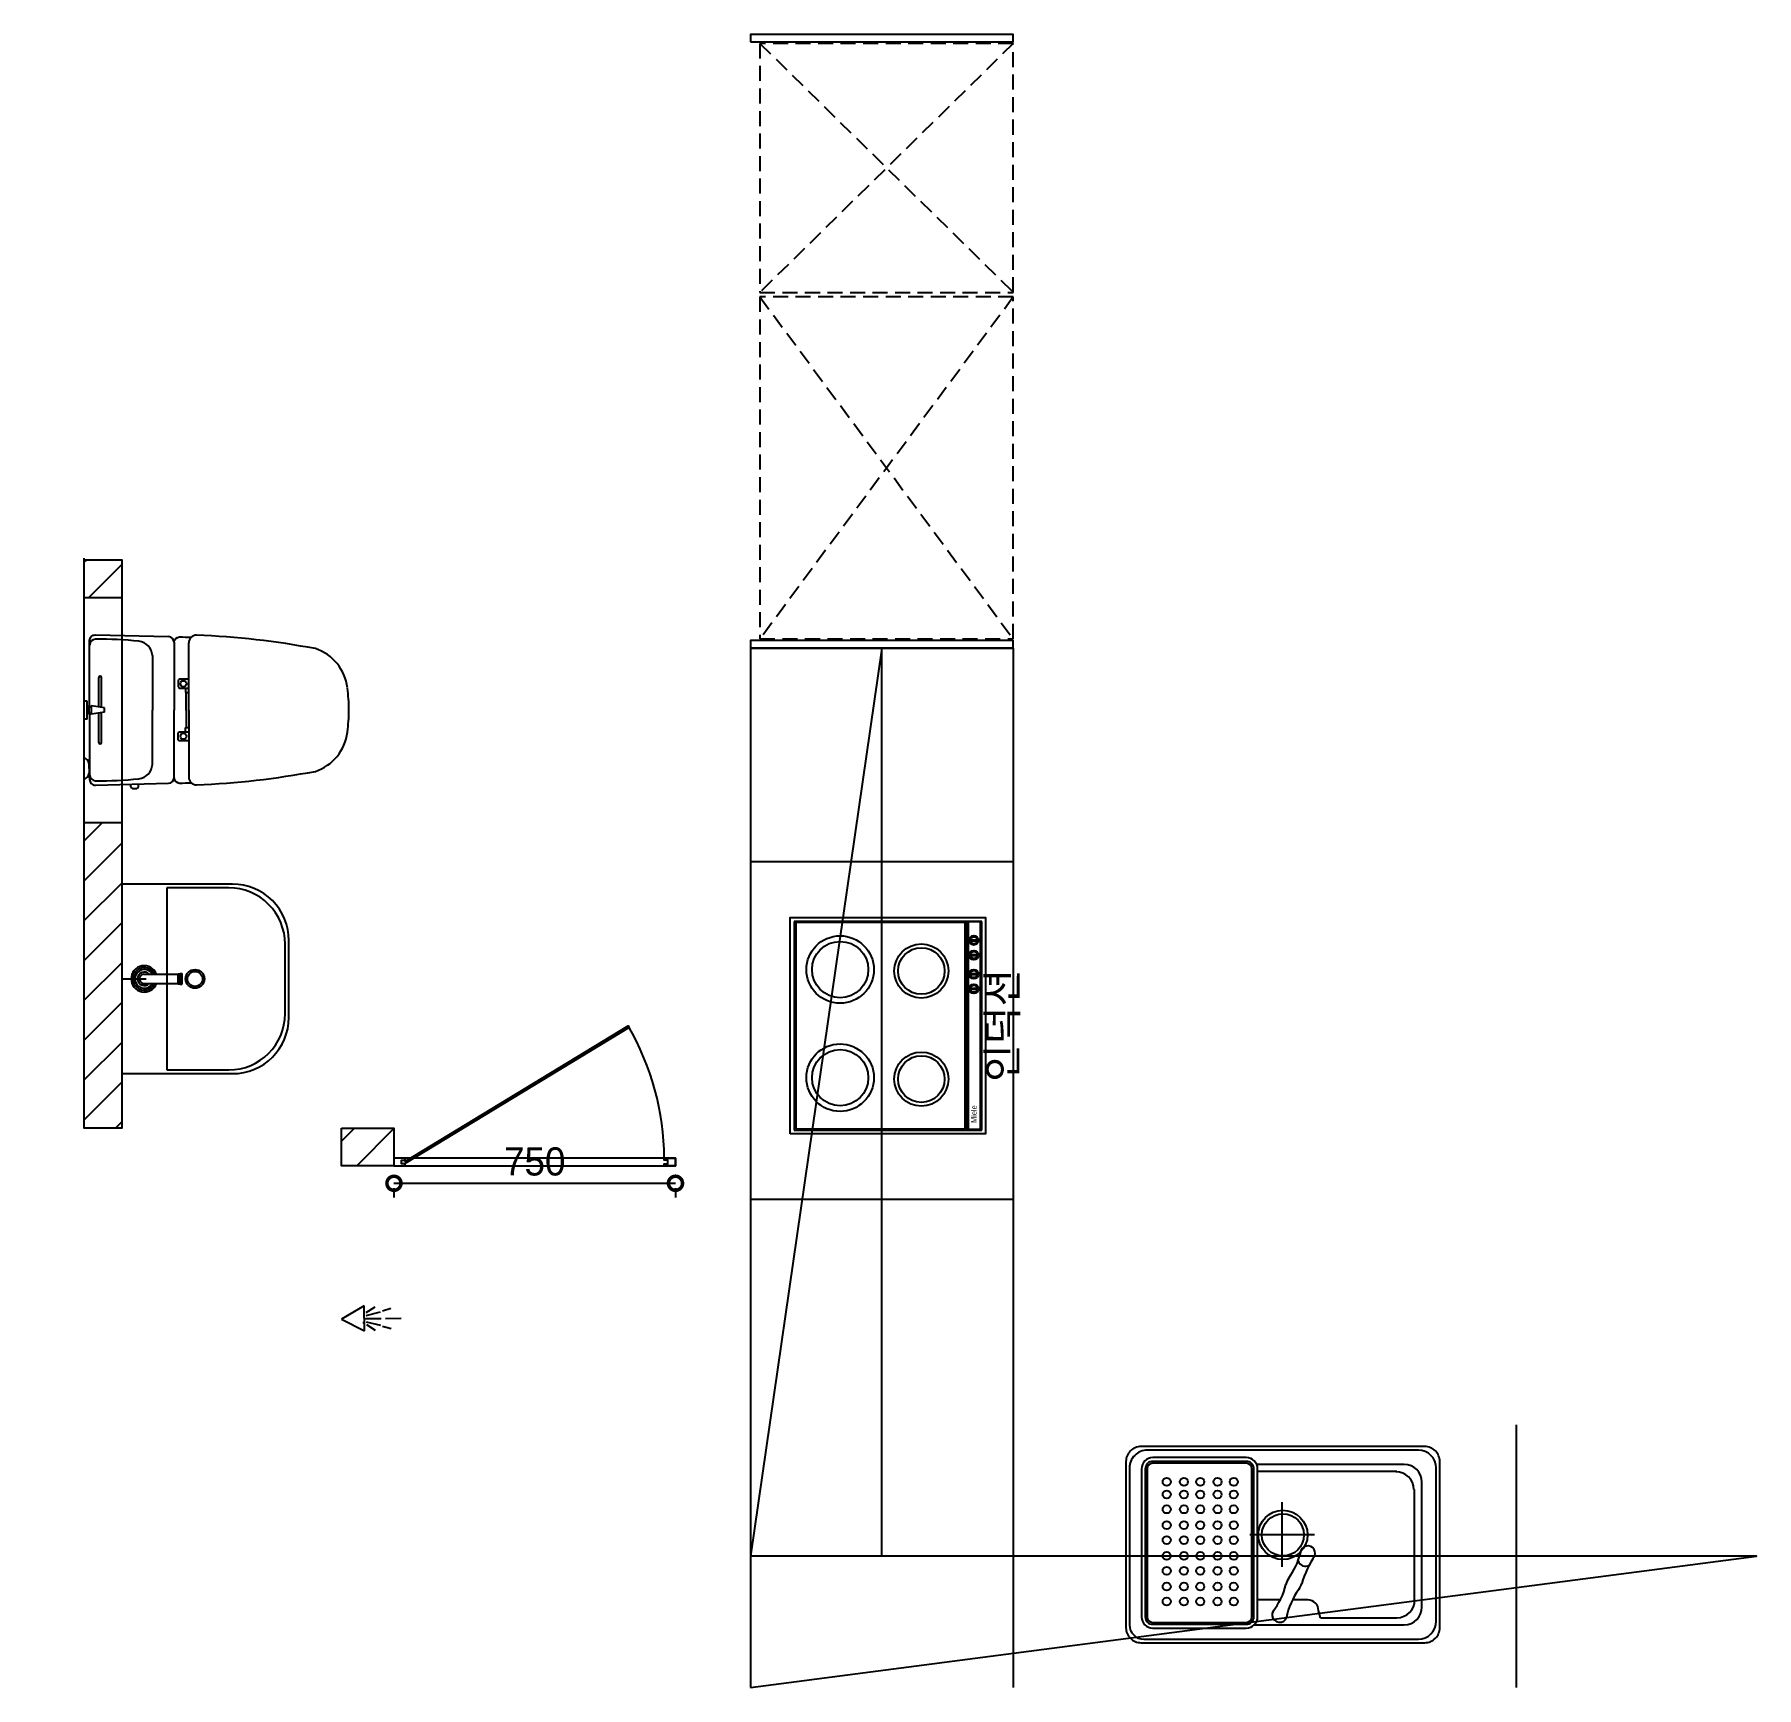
# Model space of a CAD drawing. Header units: inches. Extents: x -4181 to 116552, y 25636 to 44656.
# Drawn here: x 61549 to 66137, y 30592 to 34995 of the extents above; entities that cross this region are included whole.
import ezdxf

# ---------------------------------------------------------------- set-up
doc = ezdxf.new("R2010")
doc.units = ezdxf.units.IN
doc.header["$LTSCALE"] = 50
doc.header["$MEASUREMENT"] = 0
doc.linetypes.add('DH-HID2', pattern=[1.2, 0.8, -0.4])
doc.linetypes.add('HIDDEN', pattern=[0.375, 0.25, -0.125])
for name, color, linetype in [('0-ELC TEXT', 7, 'Continuous'), ('03-WAL NEW', 3, 'Continuous'), ('06-LIGHT', 4, 'Continuous'), ('07-dim wal', 5, 'Continuous'), ('08-hat', 8, 'Continuous'), ('3TI-CE-LIGHT', 6, 'Continuous'), ('BATH', 5, 'Continuous'), ('CO-BATH', 6, 'Continuous'), ('CO-FURB-DN', 9, 'Continuous'), ('FIN', 2, 'Continuous'), ('FU-FURM', 251, 'DH-HID2'), ('HL', 6, 'HIDDEN'), ('TOILET-1', 6, 'Continuous'), ('욕실마감선', 4, 'Continuous')]:
    doc.layers.add(name, color=color, linetype=linetype)
doc.styles.add('DH-TEXT', font='')
doc.styles.add('스타일1', font='HY울릉도M.TTF')
doc.styles.add('코레일둥고', font='Korail_Round_Gothic_Medium.ttf')
doc.styles.get('DH-TEXT').set_extended_font_data('HY울릉도L')
doc.dimstyles.new('30', dxfattribs={"dimscale": 30, "dimtxt": 2.5, "dimasz": 2.5, "dimexe": 1.25, "dimexo": 2, "dimtad": 1, "dimdec": 0, "dimtxsty": '스타일1', "dimblk": 'DOTSMALL', "dimcen": 2.5, "dimclrd": 1, "dimclre": 1, "dimclrt": 2, "dimadec": 0, "dimazin": 0, "dimtfac": 1, "dimtix": 1, "dimtmove": 0, "dimatfit": 3, "dimldrblk": 'DOTSMALL', "dimfxl": 1.25, "dimarcsym": 0})
pattern_1 = [(45, (47741.4, -291.71), (-53.03301, 53.03301), [])]

msp = doc.modelspace()

# ---------------------------------------------------------------- texts
at = {"layer": '0-ELC TEXT', "style": '코레일둥고'}
msp.add_text('인덕션', height=80, rotation=89.8473, dxfattribs=at).set_placement((64166.7, 32204.8))

# ---------------------------------------------------------------- blocks, each defined once
blk = doc.blocks.new('FB-009')
at = {"layer": 'CO-FURB-DN', "color": 251}
for p, q in [((10, 510), (10, 10)), ((278, 510), (10, 510)), ((13.4, 505.2), (13.4, 53.7)), ((275.4, 505.2), (13.4, 505.2)), ((566, 510), (266.8, 510)), ((563.4, 505.2), (266.8, 505.2)), ((563.4, 53.7), (563.4, 505.2)), ((566, 10), (566, 510)), ((10, 50), (278, 50)), ((12.2, 46.5), (12.2, 13.4)), ((276.4, 46.5), (12.2, 46.5)), ((13.4, 53.7), (275.4, 53.7)), ((266.8, 53.7), (563.4, 53.7)), ((266.8, 50), (566, 50)), ((564.4, 46.5), (266.8, 46.5)), ((564.4, 13.4), (564.4, 46.5)), ((10, 10), (278, 10)), ((12.2, 13.4), (276.4, 13.4)), ((266.8, 13.4), (564.4, 13.4)), ((266.8, 10), (566, 10)), ((385, 40.6), (385, 21.8)), ((388, 40.6), (388, 21.8)), ((424.2, 40.6), (424.2, 21.8)), ((427.2, 40.6), (427.2, 21.8)), ((474.9, 40.6), (474.9, 21.8)), ((477.9, 40.6), (477.9, 21.8)), ((514, 40.6), (514, 21.8)), ((517, 40.6), (517, 21.8))]:
    blk.add_line(p, q, dxfattribs=at)
at = {"layer": 'CO-FURB-DN'}
blk.add_lwpolyline([(0, 520), (576, 520), (576, 0), (0, 0)], close=True, dxfattribs=at)
at = {"layer": 'CO-FURB-DN', "color": 251}
for centre, radius in [((149.6, 387.2), 89.9), ((149.6, 387.2), 74.9), ((437.6, 387.2), 89.9), ((437.6, 387.2), 74.9), ((145.8, 170.8), 72), ((145.8, 170.8), 62), ((433.8, 170.8), 72), ((433.8, 170.8), 62), ((386.5, 31.2), 12.5), ((386.5, 31.2), 9.52), ((425.6, 31.2), 12.5), ((425.6, 31.2), 9.52), ((476.3, 31.2), 12.5), ((476.3, 31.2), 9.52), ((515.5, 31.2), 12.5), ((515.5, 31.2), 9.52)]:
    blk.add_circle(centre, radius, dxfattribs=at)
at = {"layer": 'CO-FURB-DN', "color": 251, "style": 'DH-TEXT'}
blk.add_text('Miele', height=15, dxfattribs=at).set_placement((29, 23.1))
blk = doc.blocks.new('A$C4B2D31F0')
at = {"layer": 'FIN', "color": 4}
for p, q in [((185, 690.9), (20.4, 690.9)), ((37.2, 692.3), (24.7, 692.3)), ((37.2, 692.3), (49.7, 692.3)), ((200.9, 690.9), (365.5, 690.9)), ((47.7, 523.7), (192.9, 523.7)), ((338.2, 523.7), (192.9, 523.7)), ((12.6, 465.9), (192.9, 465.9)), ((373.3, 465.9), (192.9, 465.9)), ((192.9, 426.6), (13.7, 426.6)), ((192.9, 426.6), (372.2, 426.6))]:
    blk.add_line(p, q, dxfattribs=at)
for points in [[(20.4, 690.9), (7.9, 690.9, 0.421209), (-7.1, 675.5), (-2.4, 480.5, 0.001659)], [(365.5, 690.9), (378, 690.9, -0.421209), (392.9, 675.5), (388.3, 480.5, -0.001659)], [(12.6, 465.9, 0.371724), (-1.8, 451.2, 0.003515), (-1, 420.3, 0.320541)], [(373.3, 465.9, -0.371724), (387.7, 451.2, -0.003515), (386.9, 420.3, -0.320541)]]:
    blk.add_lwpolyline(points, format="xyb", dxfattribs=at)
for centre, radius, start, end in [((20.4, 674.9), 16, 90, 179.3116), ((24.7, 707.3), 15, 180, 270), ((49.7, 707.3), 15, 270, 0), ((365.5, 674.9), 16, 0.6884, 90), ((1004.3, 663.1), 1000, 179.3116, 185.9437), ((-618.4, 663.1), 1000, 354.0563, 0.6884), ((49.4, 563.7), 40, 185.9437, 267.5129), ((336.5, 563.7), 40, 272.4871, 354.0563), ((12.6, 480.9), 15, 181.3651, 270), ((373.3, 480.9), 15, 270, 358.6349), ((13.7, 406.6), 20, 90, 182.3333), ((372.2, 406.6), 20, 357.6667, 90), ((2197.7, 495.6), 2205.9, 182.3333, 190.6081), ((-1811.8, 495.6), 2205.9, 349.3919, 357.6667), ((148.7, 128.9), 125.5, 198.2964, 263.4241), ((237.2, 128.9), 125.5, 276.5759, 341.7036), ((192.9, 405.9), 405.9, 261.6993, 270), ((192.9, 405.9), 405.9, 270, 278.3007)]:
    blk.add_arc(centre, radius, start, end, dxfattribs=at)
at = {"layer": 'HL', "linetype": 'Continuous'}
for p, q in [((168.9, 697.3), (168.9, 707.3)), ((168.9, 697.3), (216.9, 697.3)), ((186, 692.5), (180.6, 697.3)), ((181.6, 685.5), (186, 692.5)), ((186, 692.5), (199.9, 692.5)), ((199.9, 692.5), (205.3, 697.3)), ((204.3, 685.5), (199.9, 692.5)), ((216.9, 697.3), (216.9, 707.3)), ((106.4, 666.3), (184.4, 666.3)), ((106.4, 659.3), (185.5, 659.3)), ((187, 651.2), (181.6, 685.5)), ((181.6, 685.5), (204.3, 685.5)), ((187, 651.2), (198.9, 651.2)), ((198.9, 651.2), (204.3, 685.5)), ((200.4, 659.3), (279.4, 659.3)), ((201.4, 666.3), (279.4, 666.3)), ((-16, 576.9), (-16, 564.8)), ((-12, 580.9), (-4.8, 580.9)), ((-12, 560.8), (-4.3, 560.8)), ((192.9, 433.7), (146.6, 433.7)), ((192.9, 433.7), (239.3, 433.7))]:
    blk.add_line(p, q, dxfattribs=at)
for points in [[(110.4, 426.6), (110.4, 450.8, -0.414214), (114.4, 454.8), (130.9, 454.8, -0.414214), (134.9, 450.8), (134.9, 435.2), (134.9, 426.6)], [(134.9, 435.2), (144.6, 435.2, -0.414214), (146.6, 433.2), (146.6, 426.6)], [(251, 435.2), (241.3, 435.2, 0.414214), (239.3, 433.2), (239.3, 426.6)], [(275.5, 426.6), (275.5, 450.8, 0.414214), (271.5, 454.8), (255, 454.8, 0.414214), (251, 450.8), (251, 435.2), (251, 426.6)]]:
    blk.add_lwpolyline(points, format="xyb", dxfattribs=at)
for centre in [(122.9, 440.9), (262.9, 440.9)]:
    blk.add_circle(centre, 8, dxfattribs=at)
for centre, radius, start, end in [((106.4, 662.8), 3.5, 90, 270), ((279.4, 662.8), 3.5, 270, 90), ((-12, 576.9), 4, 90, 180), ((-12, 564.8), 4, 180, 270)]:
    blk.add_arc(centre, radius, start, end, dxfattribs=at)
blk = doc.blocks.new('B-003')
blk.add_line((0, 0), (0, -65))
at = {"layer": 'CO-BATH'}
for p, q in [((-252.5, 0), (-252.5, -295)), ((252.5, 0), (-252.5, 0)), ((252.5, -295), (252.5, 0)), ((-102.5, -445), (102.5, -445))]:
    blk.add_line(p, q, dxfattribs=at)
at = {"layer": 'CO-BATH', "color": 8}
for p, q in [((-12.5, -60), (-12.5, -150.5)), ((12.5, -60), (12.5, -150.5)), ((-242.5, -120), (-242.5, -285)), ((242.5, -120), (-242.5, -120)), ((242.5, -285), (242.5, -120)), ((-14.5, -155.5), (-14.5, -160.5)), ((-14.5, -160.5), (14.5, -160.5)), ((-13.5, -150.5), (-13.5, -155.5)), ((13.5, -150.5), (13.5, -155.5)), ((14.5, -155.5), (14.5, -160.5)), ((-92.5, -435), (92.5, -435))]:
    blk.add_line(p, q, dxfattribs=at)
at = {"layer": 'CO-BATH', "color": 251}
for p, q in [((-14.5, -155.5), (14.5, -155.5)), ((-13.5, -150.5), (13.5, -150.5))]:
    blk.add_line(p, q, dxfattribs=at)
at = {"layer": 'CO-BATH', "color": 8}
blk.add_circle((0, -195), 25, dxfattribs=at)
at = {"layer": 'CO-BATH', "color": 251}
blk.add_circle((0, -195), 20, dxfattribs=at)
at = {"layer": 'CO-BATH', "color": 8}
for centre, radius, start, end in [((0, -60), 35, 290.9248, 249.0751), ((0, -60), 12.5, 360, 180), ((-92.5, -285), 150, 180, 270), ((92.5, -285), 150, 270, 0)]:
    blk.add_arc(centre, radius, start, end, dxfattribs=at)
at = {"layer": 'CO-BATH', "color": 251}
for radius, start, end in [(30, 294.6243, 245.3757), (25, 300, 240), (18, 313.9829, 226.017)]:
    blk.add_arc((0, -60), radius, start, end, dxfattribs=at)
at = {"layer": 'CO-BATH'}
for centre, start, end in [((-102.5, -295), 180, 270), ((102.5, -295), 270, 0)]:
    blk.add_arc(centre, 150, start, end, dxfattribs=at)
blk = doc.blocks.new('FB-022')
at = {"layer": 'CO-FURB-DN', "color": 251}
for p, q in [((370.5, 513), (-361, 513)), ((-408.5, 465.5), (-408.5, 57)), ((76.4, 475), (-323, 475)), ((346.5, 483.5), (97.4, 483.5)), ((346.5, 473.5), (97.4, 473.5)), ((346.5, 468.5), (97.4, 468.5)), ((408.5, 57), (408.5, 475)), ((-370.5, 427.5), (-370.5, 95)), ((-99.8, 456), (-304, 456)), ((-99.8, 456), (-95, 437)), ((67.4, 453.5), (67.4, 59.5)), ((77.4, 453.5), (77.4, 59.5)), ((82.4, 453.5), (82.4, 59.5)), ((361.5, 59.5), (361.5, 453.5)), ((366.5, 59.5), (366.5, 453.5)), ((376.5, 59.5), (376.5, 453.5)), ((-350.7, 409), (-350.7, 114.5)), ((-66.5, 408.5), (-25.7, 408.5)), ((6.7, 408.5), (67.4, 408.5)), ((1.8, 320.6), (1.8, 148.2)), ((88, 234.4), (-84.4, 234.4)), ((-323, 47.5), (69.9, 47.5)), ((-304, 66.5), (67.4, 66.5)), ((-361, 9.5), (361, 9.5)), ((97.4, 44.5), (346.5, 44.5)), ((97.4, 39.5), (346.5, 39.5)), ((97.4, 29.5), (346.5, 29.5))]:
    blk.add_line(p, q, dxfattribs=at)
at = {"layer": 'CO-FURB-DN'}
blk.add_lwpolyline([(-378, 0), (378, 0, 0.414214), (418, 40), (418, 482.5, 0.414214), (378, 522.5), (-378, 522.5, 0.414214), (-418, 482.5), (-418, 40, 0.414214)], format="xyb", close=True, dxfattribs=at)
at = {"layer": 'CO-FURB-DN', "color": 251}
for centre, radius in [((130.7, 412.8), 10.7), ((174.1, 412.8), 10.7), ((220.1, 412.8), 10.7), ((263.5, 412.8), 10.7), ((309.5, 412.8), 10.7), ((130.7, 373.1), 10.7), ((174.1, 373.1), 10.7), ((220.1, 373.1), 10.7), ((263.5, 373.1), 10.7), ((309.5, 373.1), 10.7), ((130.7, 331), 10.7), ((174.1, 331), 10.7), ((220.1, 331), 10.7), ((263.5, 331), 10.7), ((309.5, 331), 10.7), ((-0.1, 235.3), 65.6), ((-0.1, 235.3), 56.1), ((130.7, 291.3), 10.7), ((174.1, 291.3), 10.7), ((220.1, 291.3), 10.7), ((263.5, 291.3), 10.7), ((309.5, 291.3), 10.7), ((130.7, 249.1), 10.7), ((174.1, 249.1), 10.7), ((220.1, 249.1), 10.7), ((263.5, 249.1), 10.7), ((309.5, 249.1), 10.7), ((130.7, 209.4), 10.7), ((174.1, 209.4), 10.7), ((220.1, 209.4), 10.7), ((263.5, 209.4), 10.7), ((309.5, 209.4), 10.7), ((130.7, 167.2), 10.7), ((130.7, 127.5), 10.7), ((174.1, 167.2), 10.7), ((174.1, 127.5), 10.7), ((220.1, 167.2), 10.7), ((220.1, 127.5), 10.7), ((263.5, 167.2), 10.7), ((263.5, 127.5), 10.7), ((309.5, 167.2), 10.7), ((309.5, 127.5), 10.7), ((130.7, 94), 10.7), ((174.1, 94), 10.7), ((220.1, 94), 10.7), ((263.5, 94), 10.7), ((309.5, 94), 10.7)]:
    blk.add_circle(centre, radius, dxfattribs=at)
for centre, radius, start, end in [((-361, 465.5), 47.5, 90, 180), ((370.5, 475), 38, 0, 90), ((-323, 427.5), 47.5, 90, 180), ((8.7, 448.1), 20, 310.6945, 180.7549), ((97.4, 453.5), 30, 90, 180), ((97.4, 453.5), 20, 90, 180), ((97.4, 453.5), 15, 90, 180), ((346.5, 453.5), 30, 0, 90), ((346.5, 453.5), 20, 0, 90), ((346.5, 453.5), 15, 0, 90), ((-304, 408.5), 47.5, 90, 180), ((-66.5, 437), 28.5, 180, 270), ((-191.5, 490.3), 185.1, 323.5863, 349.4447), ((172.2, 325.1), 185.1, 141.4118, 166.8606), ((-2.3, 350.7), 50, 143.5863, 163.4491), ((-56.8, 378.5), 50, 323.6787, 346.8606), ((66.5, 437), 28.5, 270, 271.7483), ((-309.2, 441.9), 270.1, 325.9944, 343.4491), ((132.7, 239.2), 185.1, 143.6787, 165.202), ((-66.2, 284.6), 20, 161.8768, 5.5388), ((-59.8, 298.7), 20, 16.6147, 121.8543), ((-323, 95), 47.5, 180, 270), ((-301.3, 114.5), 47.5, 180, 270), ((-361, 57), 47.5, 180, 270), ((97.4, 59.5), 30, 180, 270), ((97.4, 59.5), 20, 180, 270), ((97.4, 59.5), 15, 180, 270), ((346.5, 59.5), 30, 270, 0), ((346.5, 59.5), 20, 270, 0), ((346.5, 59.5), 15, 270, 0), ((361, 57), 47.5, 270, 0)]:
    blk.add_arc(centre, radius, start, end, dxfattribs=at)
blk = doc.blocks.new('AC-8')
at = {"layer": 'BATH'}
for p, q in [((-50.8, 54), (-0.1, 142.7)), ((-0.1, 142.7), (45.4, 54)), ((45.4, 54), (-50.8, 54)), ((-24.7, 46.5), (-46.3, 12.2)), ((-13.5, 47.3), (-27.7, -7.9)), ((-1.6, 49.5), (-1.6, -10.8)), ((10.4, 47.3), (24.5, -7.9)), ((21.6, 46.5), (43.2, 12.2)), ((-31.4, -16.2), (-41.1, -49)), ((-1.6, -27.3), (-1.6, -88.5)), ((28.3, -16.2), (38, -49))]:
    blk.add_line(p, q, dxfattribs=at)
blk = doc.blocks.new('A$C1AC25B95')
at = {"layer": '욕실마감선', "color": 8}
for p, q in [((28.3, 72.3), (28.3, 75)), ((53.3, 73.7), (53.3, 75))]:
    blk.add_line(p, q, dxfattribs=at)
at = {"layer": 'TOILET-1', "linetype": 'Continuous', "xscale": 0.873786407766195, "yscale": 0.873786407766195, "zscale": 0.873786407766195, "rotation": 180}
blk.add_blockref('AC-8', (39.7, 124.7), dxfattribs=at)
blk = doc.blocks.new('_DOTSMALL')
at = {"color": 0, "linetype": 'ByBlock', "const_width": 0.5}
blk.add_lwpolyline([(-0.0625, 0, 1), (0.0625, 0, 1)], format="xyb", close=True, dxfattribs=at)
blk = doc.blocks.new('*D240')
at = {"layer": '07-dim wal', "color": 1, "lineweight": -2}
for p, q in [((62507, 31935), (63257, 31935)), ((62507, 31921.7), (62507, 31897.5)), ((63257, 31921.7), (63257, 31897.5))]:
    blk.add_line(p, q, dxfattribs=at)
at = {"layer": 'Defpoints', "color": 0}
for p in [(62507, 31981.7), (63257, 31981.7), (63257, 31935)]:
    blk.add_point(p, dxfattribs=at)
at = {"layer": '07-dim wal', "color": 1, "lineweight": -2, "xscale": 75, "yscale": 75, "zscale": 75, "rotation": 180}
blk.add_blockref('_DOTSMALL', (62507, 31935), dxfattribs=at)
at = {"layer": '07-dim wal', "color": 1, "lineweight": -2, "xscale": 75, "yscale": 75, "zscale": 75}
blk.add_blockref('_DOTSMALL', (63257, 31935), dxfattribs=at)
at = {"layer": '07-dim wal', "color": 2, "insert": (62882, 31992.7), "char_height": 75, "attachment_point": 5, "style": '스타일1'}
blk.add_mtext('750', dxfattribs=at)

# ---------------------------------------------------------------- dimensions: what is measured, and where the dimension line sits
at = {"layer": '07-dim wal'}
dim = msp.add_linear_dim(base=(63257, 31935), p1=(62507, 31981.7), p2=(63257, 31981.7), dimstyle='30', dxfattribs=at)
dim.commit()
dim.dimension.update_dxf_attribs({"geometry": '*D240', "text_midpoint": (62882, 31992.7)})

# ---------------------------------------------------------------- hatches: boundary and pattern name
at = {"layer": '03-WAL NEW'}
h = msp.add_hatch(dxfattribs=at)
h.set_pattern_fill('ANSI31', color=256, scale=600)
h.set_pattern_definition(pattern_1)
h.paths.add_polyline_path([(61682, 33595.7), (61682, 33495.7), (61782, 33495.7), (61782, 33595.7)])
h.paths.add_polyline_path([(61682, 32081.7), (61782, 32081.7), (61782, 32895.7), (61682, 32895.7)])
h.paths.add_polyline_path([(61549.3, 32702.4), (61549.3, 32975), (61700.8, 32975), (61700.8, 32702.4)], flags=9)
h.paths.add_polyline_path([(61549.3, 32702.4), (61549.3, 32975), (61700.8, 32975), (61700.8, 32702.4)], flags=9)
h = msp.add_hatch(dxfattribs=at)
h.set_pattern_fill('ANSI31', color=256, scale=600)
h.set_pattern_definition(pattern_1)
h.paths.add_polyline_path([(62367, 32081.7), (62507, 32081.7), (62507, 31981.7), (62367, 31981.7)])

# ---------------------------------------------------------------- linework, layer by layer
for p, q in [((61682, 33495.7), (61782, 33495.7)), ((61682, 32895.7), (61782, 32895.7))]:
    msp.add_line(p, q, dxfattribs=at)
for points in [[(61682, 33595.7), (61782, 33595.7), (61782, 32081.7), (61682, 32081.7), (61682, 33600.4)], [(62367, 32081.7), (62507, 32081.7), (62507, 31981.7), (62367, 31981.7), (62367, 32081.7)]]:
    msp.add_lwpolyline(points, dxfattribs=at)
at = {"layer": '08-hat'}
for p, q in [((64157, 33360.7), (63457, 33360.7)), ((64157, 33360.7), (64157, 32791.7)), ((64157, 32791.7), (63457, 32791.7)), ((64157, 32791.7), (64157, 31291.7)), ((64157, 31891.7), (63457, 31891.7)), ((64157, 31291.7), (64157, 30591.7)), ((65497, 31291.7), (65497, 30591.7))]:
    msp.add_line(p, q, dxfattribs=at)
for points in [[(63457, 34975.3), (64157, 34975.3), (64157, 34995.3), (63457, 34995.3)], [(63457, 33360.7), (64157, 33360.7), (64157, 33380.7), (63457, 33380.7)]]:
    msp.add_lwpolyline(points, close=True, dxfattribs=at)
at = {"layer": '3TI-CE-LIGHT'}
msp.add_line((63807, 33360.7), (63457, 30941.7), dxfattribs=at)
for points in [[(63807, 30941.7), (63807, 33360.7), (63457, 33360.7), (63457, 30591.7)], [(63457, 30591.7), (66137, 30941.7), (63457, 30941.7)]]:
    msp.add_lwpolyline(points, dxfattribs=at)
at = {"layer": 'CO-BATH'}
for points in [[(63133.4, 32349.9), (62539.9, 31989.9), (62537.4, 31994.2), (63130.9, 32354.2)], [(62507, 31981.7), (62537, 31981.7), (62537, 31986.7), (62527, 31986.7), (62527, 31996.7), (62537, 31996.7), (62537, 32001.7), (62507, 32001.7)], [(63257, 31981.7), (63227, 31981.7), (63227, 31986.7), (63237, 31986.7), (63237, 31996.7), (63227, 31996.7), (63227, 32001.7), (63257, 32001.7)]]:
    msp.add_lwpolyline(points, close=True, dxfattribs=at)
at = {"layer": 'CO-BATH', "color": 251}
msp.add_lwpolyline([(63257, 32001.7), (62507, 32001.7), (62507, 31981.7), (63257, 31981.7)], close=True, dxfattribs=at)
at = {"layer": 'CO-BATH'}
msp.add_arc((62519.3, 31998.2), 707.7, 0.2854, 30.2024, dxfattribs=at)
at = {"layer": 'FU-FURM', "color": 8}
for p, q in [((64157, 34971.3), (63482, 34308.3)), ((63482, 34971.3), (64157, 34308.3)), ((64157, 34296), (63482, 33385)), ((63482, 34296), (64157, 33385))]:
    msp.add_line(p, q, dxfattribs=at)
for points in [[(63482, 34308.3), (64157, 34308.3), (64157, 34971.3), (63482, 34971.3)], [(63482, 33385), (64157, 33385), (64157, 34296), (63482, 34296)]]:
    msp.add_lwpolyline(points, close=True, dxfattribs=at)

# ---------------------------------------------------------------- block references
at = {"layer": '06-LIGHT', "xscale": -0.7874015748031495, "yscale": 0.7874015748031495, "zscale": 0.7874015748031495, "rotation": 270.5568699373067}
msp.add_blockref('A$C1AC25B95', (62367.6, 31541.5), dxfattribs=at)
at = {"layer": '07-dim wal', "rotation": 89.99999999999999}
msp.add_blockref('B-003', (61782, 32479.5), dxfattribs=at)
at = {"layer": 'CO-FURB-DN'}
for name, p, rotation in [('FB-009', (64082.8, 32066.7), 90), ('FB-022', (64875.1, 31233.7), 180)]:
    msp.add_blockref(name, p, dxfattribs=dict(at, rotation=rotation))
at = {"layer": 'TOILET-1', "rotation": 90.00000000000001}
msp.add_blockref('A$C4B2D31F0', (62387.1, 33002.8), dxfattribs=at)

msp.set_redraw_order([(e.dxf.handle, doc.entitydb.next_handle()) for e in msp.query("TEXT MTEXT ATTDEF DIMENSION ARC_DIMENSION")])  # texts and dimensions are drawn at this point

doc.saveas('drawing.dxf')
